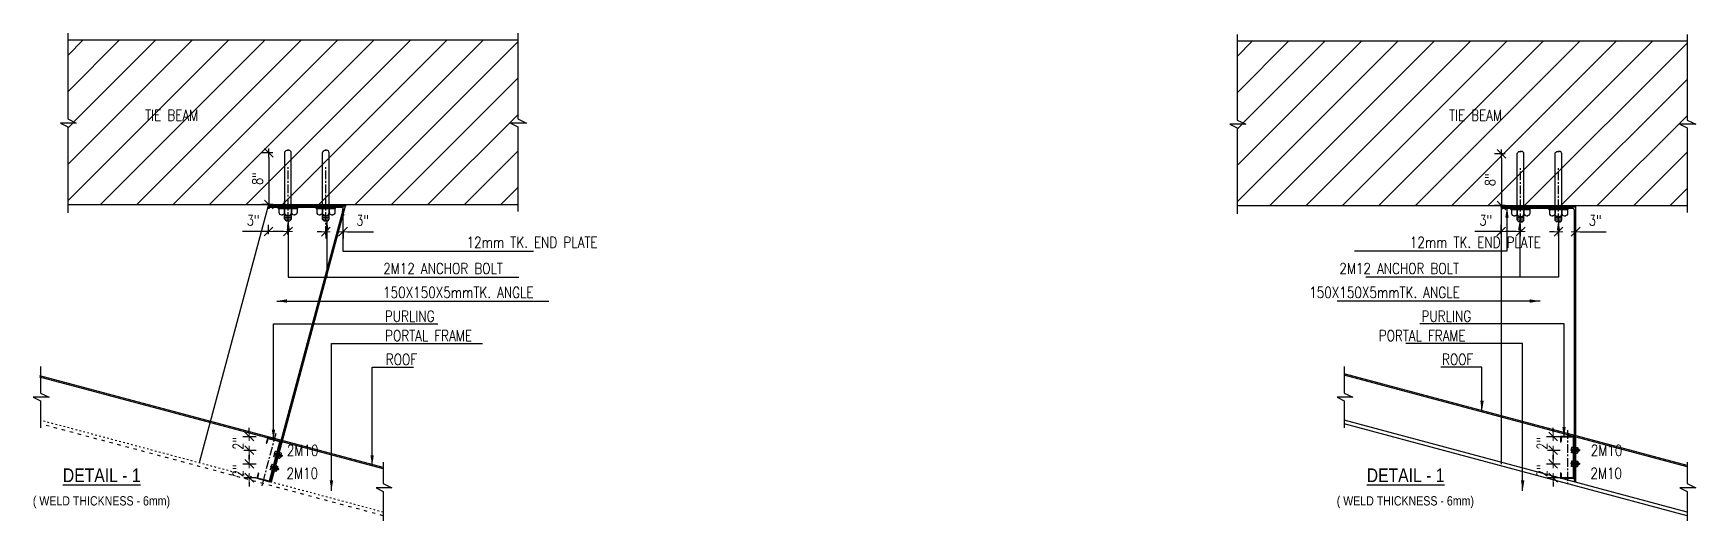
# Model space of a CAD drawing. Extents: x -95606 to 113309, y -42160 to -940.
# Drawn here: x -95188.2 to -94945.9, y -25298.9 to -25227.8 of the extents above; entities that cross this region are included whole.
import ezdxf

# ---------------------------------------------------------------- set-up
doc = ezdxf.new("R2010")
doc.units = 0
doc.header["$LTSCALE"] = 0.02
doc.header["$MEASUREMENT"] = 0
doc.header["$PDMODE"] = 3
doc.header["$PDSIZE"] = -2
for name, pattern in [('ACAD_ISO03W100', [30, 12, -18]), ('CENTER', [50.8, 31.75, -6.35, 6.35, -6.35]), ('CENTERX2', [101.6, 63.5, -12.7, 12.7, -12.7]), ('DASHEDX2', [1.5, 1, -0.5])]:
    doc.linetypes.add(name, pattern=pattern)
doc.layers.get('0').update_dxf_attribs({"linetype": 'CONTINUOUS'})
doc.layers.get('DEFPOINTS').update_dxf_attribs({"linetype": 'CONTINUOUS'})
for name, color, linetype in [('A-5T', 4, 'CONTINUOUS'), ('A-C PURLIN', 1, 'CONTINUOUS'), ('A-DIM', 1, 'CONTINUOUS'), ('A-GRID', 7, 'CENTERX2'), ('A-OL', 2, 'CONTINUOUS'), ('A-P FRAME', 4, 'CONTINUOUS'), ('dimentions', 8, 'CONTINUOUS'), ('EXLINE', 33, 'CONTINUOUS'), ('GUSSET', 1, 'CONTINUOUS'), ('OL', 2, 'CONTINUOUS'), ('RF5', 6, 'CONTINUOUS'), ('S-DIM', 7, 'CONTINUOUS'), ('S-TXT', 2, 'CONTINUOUS')]:
    doc.layers.add(name, color=color, linetype=linetype)
doc.layers.add('HACH', color=8, linetype='CONTINUOUS', lineweight=9)
doc.styles.add('ROMANS', font='romans.shx', dxfattribs={"width": 0.8})
doc.styles.get("Standard").update_dxf_attribs({"font": 'ISOCP'})
doc.dimstyles.new('DA16', dxfattribs={"dimscale": 16, "dimtxt": 0.1, "dimasz": 0.09375, "dimexe": 0, "dimexo": 0, "dimgap": 0.03125, "dimtad": 1, "dimdec": 0, "dimzin": 7, "dimdsep": 46, "dimlunit": 4, "dimtxsty": 'ROMANS', "dimcen": 0.09375, "dimclrd": 1, "dimclre": 1, "dimclrt": 2, "dimadec": 0, "dimazin": 0, "dimtfac": 0.03125, "dimtdec": 4, "dimtofl": 0, "dimtmove": 0, "dimatfit": 3, "dimfxl": 1, "dimfrac": 2, "dimtolj": 1, "dimtzin": 0, "dimarcsym": 0})
doc.dimstyles.new('TK16', dxfattribs={"dimscale": 16, "dimtxt": 0.09375, "dimasz": 0.04, "dimexe": 0.0625, "dimexo": 0.015625, "dimgap": 0.046875, "dimtad": 1, "dimdec": 1, "dimzin": 11, "dimdsep": 46, "dimlunit": 4, "dimtxsty": 'ROMANS', "dimblk1": 'TK1', "dimblk2": 'TK1', "dimsah": 1, "dimcen": 0.09375, "dimclrd": 1, "dimclre": 1, "dimclrt": 2, "dimadec": 0, "dimazin": 0, "dimtfac": 1, "dimtofl": 0, "dimtmove": 0, "dimatfit": 3, "dimldrblk": 'TK1', "dimfxl": 1, "dimfrac": 2, "dimtolj": 1, "dimtzin": 9, "dimarcsym": 0})

msp = doc.modelspace()

# ---------------------------------------------------------------- texts
at = {"layer": 'A-5T', "char_height": 2, "attachment_point": 1}
for insert in [(-95178.749, -25291.257), (-94988.714, -25291.257)]:
    msp.add_mtext('\\pi-5.1617;{\\fSwis721 Cn BT|b0|i0|c0|p34;\\L\\C4;DETAIL - 1}', dxfattribs=dict(at, insert=insert))
at = {"layer": 'HACH', "color": 2, "char_height": 1.6, "attachment_point": 5, "style": 'ROMANS'}
for insert in [(-95115.521, -25258.302), (-94978.05, -25258.302)]:
    msp.add_mtext('12mm TK. END PLATE ', dxfattribs=dict(at, insert=insert))
at = {"layer": 'S-DIM', "color": 2, "char_height": 1.6, "attachment_point": 4, "style": 'ROMANS'}
for s, insert in [('TIE BEAM', (-95171.924, -25239.776)), ('TIE BEAM', (-94981.889, -25239.776)), ('2M12 ANCHOR BOLT', (-95137.22, -25262.121)), ('2M12 ANCHOR BOLT', (-94997.87, -25262.121))]:
    msp.add_mtext(s, dxfattribs=dict(at, insert=insert))
for insert in [(-95217.24, -25265.609), (-95082.259, -25265.609)]:
    msp.add_mtext_dynamic_manual_height_columns('\\pi79.996;150X150X5mmTK. ANGLE ', width=104.19387, gutter_width=16, heights=[0], dxfattribs=dict(at, insert=insert))
at = {"layer": 'S-DIM', "color": 2, "char_height": 1.6, "width": 104.19387, "attachment_point": 4, "style": 'ROMANS'}
for s, insert in [('PURLING', (-95136.981, -25269.077)), ('PURLING', (-94985.889, -25269.077)), ('PORTAL FRAME', (-95136.955, -25271.91)), ('PORTAL FRAME', (-94992.134, -25271.91)), ('ROOF', (-95136.842, -25275.374)), ('ROOF', (-94982.907, -25275.374)), ('2M10', (-95151.264, -25288.632)), ('2M10', (-94961.229, -25288.632)), ('2M10', (-95151.319, -25291.978)), ('2M10', (-94961.284, -25291.978))]:
    msp.add_mtext(s, dxfattribs=dict(at, insert=insert))
at = {"layer": 'S-TXT', "color": 4, "char_height": 1.34906, "attachment_point": 4}
for insert in [(-95188.286, -25296.186), (-95188.286, -25296.186), (-94998.25, -25296.186), (-94998.25, -25296.186)]:
    msp.add_mtext('{\\fSwis721 Cn BT|b0|i0|c0|p34;( WELD THICKNESS - 6mm)}', dxfattribs=dict(at, insert=insert))

# ---------------------------------------------------------------- blocks, each defined once
blk = doc.blocks.new('A$C6334769A')
at = {"layer": 'GUSSET'}
h = blk.add_hatch(dxfattribs=at)
h.set_pattern_fill('LINE', color=8, scale=33, angle=-90, style=0)
h.set_pattern_definition([(90, (48431.668, -199664.318), (4.125, 2e-16), [])])
edge = h.paths.add_edge_path()
edge.add_line((13, 8.1), (26.4, 8.1))
edge.add_ellipse((26.4, 2.1), major_axis=(4.24, -4.24), ratio=1, start_angle=45, end_angle=135, ccw=False)
edge.add_line((32.4, 2.1), (32.4, 0))
edge.add_line((32.4, 0), (32.4, -2.1))
edge.add_ellipse((26.4, -2.1), major_axis=(4.24, 4.24), ratio=1, start_angle=225, end_angle=315, ccw=False)
edge.add_line((26.4, -8.1), (19.2, -8.1))
edge.add_line((19.2, -8.1), (13, -8.1))
edge.add_ellipse((13, -2.1), major_axis=(4.24, -4.24), ratio=1, start_angle=315, end_angle=405)
edge.add_line((19, -2.1), (19, 0))
edge.add_line((19, 0), (19, 2.1))
edge.add_ellipse((13, 2.1), major_axis=(4.24, -4.24), ratio=1, start_angle=45, end_angle=135)
at = {"layer": 'A-OL', "color": 1}
for p, q in [((2.5, 23.5), (0, 23.5)), ((0, 23.5), (0, -23.7)), ((2.5, -23.7), (2.5, 23.5)), ((2.5, -23.7), (0, -23.7))]:
    blk.add_line(p, q, dxfattribs=at)
at = {"layer": 'OL', "linetype": 'DASHEDX2'}
for p, q in [((0, 7.9), (-15.9, 7.9)), ((0, -8.1), (-15.9, -8.1))]:
    blk.add_line(p, q, dxfattribs=at)
at = {"layer": 'OL'}
blk.add_line((24, -8.1), (2.1, -8.1), dxfattribs=at)
for points in [[(2.5, 22.1), (11.5, 22.1, -0.414214), (17.5, 16.1), (17.5, 17.6)], [(2.5, 8.1), (11.5, 8.1, 0.414214), (17.5, 14.1), (17.5, 17.6)], [(19, 0), (19, 2.1, 0.414214), (13, 8.1), (5.7, 8.1)], [(19, 0), (19, -2.1, -0.414214), (13, -8.1), (10.8, -8.1)], [(32.4, 0), (32.4, 2.1, 0.414214), (26.4, 8.1), (11, 8.1)], [(32.4, 0), (32.4, -2.1, -0.414214), (26.4, -8.1), (11, -8.1)], [(2.5, -8.1), (11.5, -8.1, -0.414214), (17.5, -14.1), (17.5, -12.6)], [(2.5, -22.1), (11.5, -22.1, 0.414214), (17.5, -16.1), (17.5, -12.6)]]:
    blk.add_lwpolyline(points, format="xyb", dxfattribs=at)
blk.add_lwpolyline([(21.1, -8.1), (20, -8.1), (2.1, -8.1)], dxfattribs=at)
blk = doc.blocks.new('A$C266C00F5')
at = {"layer": 'A-GRID'}
blk.add_line((0, 1.42), (9.91, 1.42), dxfattribs=at)
at = {"layer": 'A-P FRAME', "color": 2, "ltscale": 7}
for p, q in [((4.48, 1.9), (11.98, 1.9)), ((4.48, 0.94), (11.98, 0.94))]:
    blk.add_line(p, q, dxfattribs=at)
at = {"layer": 'OL'}
for points in [[(11.2, 1.9), (11.98, 1.9, -0.414214), (12.34, 1.54), (12.34, 1.33)], [(11.2, 0.94), (11.98, 0.94, 0.414214), (12.34, 1.3), (12.34, 1.51)]]:
    blk.add_lwpolyline(points, format="xyb", dxfattribs=at)
at = {"layer": 'A-P FRAME', "color": 2, "ltscale": 7, "xscale": -0.06, "yscale": 0.06, "zscale": 0.06}
blk.add_blockref('A$C6334769A', (4, 1.42), dxfattribs=at)
blk = doc.blocks.new('TK1')
at = {"color": 4, "linetype": 'Continuous'}
blk.add_line((-1, -1), (1, 1), dxfattribs=at)
at = {"color": 1, "linetype": 'ByBlock'}
blk.add_line((-1, 0), (1, 0), dxfattribs=at)
blk = doc.blocks.new('*D665')
at = {"layer": 'DEFPOINTS', "color": 0, "lineweight": -2, "transparency": 16777216}
for p in [(-94973.43, -25245.41), (-94974.25, -25252.95), (-94973.43, -25252.95)]:
    blk.add_point(p, dxfattribs=at)
at = {"layer": 'dimentions', "color": 1, "lineweight": -2, "transparency": 16777216}
for p, q in [((-94973.68, -25245.41), (-94975.25, -25245.41)), ((-94974.25, -25246.05), (-94974.25, -25252.31)), ((-94973.68, -25252.95), (-94975.25, -25252.95))]:
    blk.add_line(p, q, dxfattribs=at)
at = {"layer": 'dimentions', "color": 1, "lineweight": -2, "transparency": 16777216, "xscale": 0.64, "yscale": 0.64, "zscale": 0.64}
for p, rotation in [((-94974.25, -25245.41), 90), ((-94974.25, -25252.95), 270)]:
    blk.add_blockref('TK1', p, dxfattribs=dict(at, rotation=rotation))
at = {"layer": 'dimentions', "color": 2, "transparency": 16777216, "insert": (-94975.89, -25249.18), "char_height": 1.5, "attachment_point": 5, "rotation": 90, "style": 'ROMANS'}
blk.add_mtext('\\A1;8"', dxfattribs=at)
blk = doc.blocks.new('*D666')
at = {"layer": 'DEFPOINTS', "color": 0, "lineweight": -2, "transparency": 16777216}
for p in [(-94967.95, -25286.61), (-94967.77, -25288.61), (-94966.71, -25288.61)]:
    blk.add_point(p, dxfattribs=at)
at = {"layer": 'HACH', "color": 1, "lineweight": -2, "transparency": 16777216}
for p, q in [((-94967.67, -25286.61), (-94965.71, -25286.61)), ((-94966.71, -25285.97), (-94966.71, -25285.33)), ((-94967.52, -25288.61), (-94965.71, -25288.61)), ((-94966.71, -25289.25), (-94966.71, -25289.89))]:
    blk.add_line(p, q, dxfattribs=at)
at = {"layer": 'HACH', "color": 1, "lineweight": -2, "transparency": 16777216, "xscale": 0.64, "yscale": 0.64, "zscale": 0.64}
for p, rotation in [((-94966.71, -25286.61), 270), ((-94966.71, -25288.61), 90)]:
    blk.add_blockref('TK1', p, dxfattribs=dict(at, rotation=rotation))
at = {"layer": 'HACH', "color": 2, "transparency": 16777216, "insert": (-94968.35, -25287.61), "char_height": 1.5, "attachment_point": 5, "rotation": 90, "style": 'ROMANS'}
blk.add_mtext('\\A1;2"', dxfattribs=at)
blk = doc.blocks.new('*D667')
at = {"layer": 'DEFPOINTS', "color": 0, "lineweight": -2, "transparency": 16777216}
for p in [(-94967.95, -25290.6), (-94967.77, -25292.6), (-94966.71, -25292.6)]:
    blk.add_point(p, dxfattribs=at)
at = {"layer": 'HACH', "color": 1, "lineweight": -2, "transparency": 16777216}
for p, q in [((-94967.67, -25290.6), (-94965.71, -25290.6)), ((-94966.71, -25289.96), (-94966.71, -25289.32)), ((-94967.52, -25292.6), (-94965.71, -25292.6)), ((-94966.71, -25293.24), (-94966.71, -25293.88))]:
    blk.add_line(p, q, dxfattribs=at)
at = {"layer": 'HACH', "color": 1, "lineweight": -2, "transparency": 16777216, "xscale": 0.64, "yscale": 0.64, "zscale": 0.64}
for p, rotation in [((-94966.71, -25290.6), 270), ((-94966.71, -25292.6), 90)]:
    blk.add_blockref('TK1', p, dxfattribs=dict(at, rotation=rotation))
at = {"layer": 'HACH', "color": 2, "transparency": 16777216, "insert": (-94968.35, -25291.6), "char_height": 1.5, "attachment_point": 5, "rotation": 90, "style": 'ROMANS'}
blk.add_mtext('\\A1;2"', dxfattribs=at)
blk = doc.blocks.new('*D668')
at = {"layer": 'DEFPOINTS', "color": 0, "lineweight": -2, "transparency": 16777216}
for p in [(-94965.94, -25256.58), (-94963.43, -25256.58), (-94963.43, -25256.76)]:
    blk.add_point(p, dxfattribs=at)
at = {"layer": 'HACH', "color": 1, "lineweight": -2, "transparency": 16777216}
for p, q in [((-94966.58, -25256.76), (-94967.22, -25256.76)), ((-94965.94, -25256.76), (-94965.94, -25257.76)), ((-94963.43, -25256.76), (-94963.43, -25257.76)), ((-94962.79, -25256.76), (-94959, -25256.76))]:
    blk.add_line(p, q, dxfattribs=at)
at = {"layer": 'HACH', "color": 1, "lineweight": -2, "transparency": 16777216, "xscale": 0.64, "yscale": 0.64, "zscale": 0.64}
blk.add_blockref('TK1', (-94965.94, -25256.76), dxfattribs=at)
at = {"layer": 'HACH', "color": 1, "lineweight": -2, "transparency": 16777216, "xscale": 0.64, "yscale": 0.64, "zscale": 0.64, "rotation": 180}
blk.add_blockref('TK1', (-94963.43, -25256.76), dxfattribs=at)
at = {"layer": 'HACH', "color": 2, "transparency": 16777216, "insert": (-94960.57, -25255.12), "char_height": 1.5, "attachment_point": 5, "style": 'ROMANS'}
blk.add_mtext('\\A1;3"', dxfattribs=at)
blk = doc.blocks.new('*D669')
at = {"layer": 'DEFPOINTS', "color": 0, "lineweight": -2, "transparency": 16777216}
for p in [(-94974.3, -25256.74), (-94974.3, -25257.39), (-94971.45, -25257.39)]:
    blk.add_point(p, dxfattribs=at)
at = {"layer": 'HACH', "color": 1, "lineweight": -2, "transparency": 16777216}
for p, q in [((-94974.3, -25256.74), (-94978.1, -25256.74)), ((-94974.3, -25257.14), (-94974.3, -25255.74)), ((-94972.09, -25256.74), (-94973.66, -25256.74)), ((-94971.45, -25257.14), (-94971.45, -25255.74))]:
    blk.add_line(p, q, dxfattribs=at)
at = {"layer": 'HACH', "color": 1, "lineweight": -2, "transparency": 16777216, "xscale": 0.64, "yscale": 0.64, "zscale": 0.64, "rotation": 180}
blk.add_blockref('TK1', (-94974.3, -25256.74), dxfattribs=at)
at = {"layer": 'HACH', "color": 1, "lineweight": -2, "transparency": 16777216, "xscale": 0.64, "yscale": 0.64, "zscale": 0.64}
blk.add_blockref('TK1', (-94971.45, -25256.74), dxfattribs=at)
at = {"layer": 'HACH', "color": 2, "transparency": 16777216, "insert": (-94976.52, -25255.1), "char_height": 1.5, "attachment_point": 5, "style": 'ROMANS'}
blk.add_mtext('\\A1;3"', dxfattribs=at)
blk = doc.blocks.new('*D670')
at = {"layer": 'DEFPOINTS', "color": 0, "lineweight": -2, "transparency": 16777216}
for p in [(-95153.08, -25245.25), (-95153.9, -25252.79), (-95153.08, -25252.79)]:
    blk.add_point(p, dxfattribs=at)
at = {"layer": 'dimentions', "color": 1, "lineweight": -2, "transparency": 16777216}
for p, q in [((-95153.33, -25245.25), (-95154.9, -25245.25)), ((-95153.9, -25245.89), (-95153.9, -25252.15)), ((-95153.33, -25252.79), (-95154.9, -25252.79))]:
    blk.add_line(p, q, dxfattribs=at)
at = {"layer": 'dimentions', "color": 1, "lineweight": -2, "transparency": 16777216, "xscale": 0.64, "yscale": 0.64, "zscale": 0.64}
for p, rotation in [((-95153.9, -25245.25), 90), ((-95153.9, -25252.79), 270)]:
    blk.add_blockref('TK1', p, dxfattribs=dict(at, rotation=rotation))
at = {"layer": 'dimentions', "color": 2, "transparency": 16777216, "insert": (-95155.54, -25249.02), "char_height": 1.5, "attachment_point": 5, "rotation": 90, "style": 'ROMANS'}
blk.add_mtext('\\A1;8"', dxfattribs=at)
blk = doc.blocks.new('*D674')
at = {"layer": 'DEFPOINTS', "color": 0, "lineweight": -2, "transparency": 16777216}
for p in [(-95157.98, -25286.61), (-95157.81, -25288.61), (-95156.74, -25288.61)]:
    blk.add_point(p, dxfattribs=at)
at = {"layer": 'HACH', "color": 1, "lineweight": -2, "transparency": 16777216}
for p, q in [((-95157.7, -25286.61), (-95155.74, -25286.61)), ((-95156.74, -25285.97), (-95156.74, -25285.33)), ((-95157.56, -25288.61), (-95155.74, -25288.61)), ((-95156.74, -25289.25), (-95156.74, -25289.89))]:
    blk.add_line(p, q, dxfattribs=at)
at = {"layer": 'HACH', "color": 1, "lineweight": -2, "transparency": 16777216, "xscale": 0.64, "yscale": 0.64, "zscale": 0.64}
for p, rotation in [((-95156.74, -25286.61), 270), ((-95156.74, -25288.61), 90)]:
    blk.add_blockref('TK1', p, dxfattribs=dict(at, rotation=rotation))
at = {"layer": 'HACH', "color": 2, "transparency": 16777216, "insert": (-95158.38, -25287.61), "char_height": 1.5, "attachment_point": 5, "rotation": 90, "style": 'ROMANS'}
blk.add_mtext('\\A1;2"', dxfattribs=at)
blk = doc.blocks.new('*D671')
at = {"layer": 'DEFPOINTS', "color": 0, "lineweight": -2, "transparency": 16777216}
for p in [(-95157.98, -25290.6), (-95157.81, -25292.6), (-95156.74, -25292.6)]:
    blk.add_point(p, dxfattribs=at)
at = {"layer": 'HACH', "color": 1, "lineweight": -2, "transparency": 16777216}
for p, q in [((-95157.7, -25290.6), (-95155.74, -25290.6)), ((-95156.74, -25289.96), (-95156.74, -25289.32)), ((-95157.56, -25292.6), (-95155.74, -25292.6)), ((-95156.74, -25293.24), (-95156.74, -25293.88))]:
    blk.add_line(p, q, dxfattribs=at)
at = {"layer": 'HACH', "color": 1, "lineweight": -2, "transparency": 16777216, "xscale": 0.64, "yscale": 0.64, "zscale": 0.64}
for p, rotation in [((-95156.74, -25290.6), 270), ((-95156.74, -25292.6), 90)]:
    blk.add_blockref('TK1', p, dxfattribs=dict(at, rotation=rotation))
at = {"layer": 'HACH', "color": 2, "transparency": 16777216, "insert": (-95158.38, -25291.6), "char_height": 1.5, "attachment_point": 5, "rotation": 90, "style": 'ROMANS'}
blk.add_mtext('\\A1;2"', dxfattribs=at)
blk = doc.blocks.new('*D672')
at = {"layer": 'DEFPOINTS', "color": 0, "lineweight": -2, "transparency": 16777216}
for p in [(-95145.59, -25256.58), (-95143.08, -25256.58), (-95143.08, -25256.76)]:
    blk.add_point(p, dxfattribs=at)
at = {"layer": 'HACH', "color": 1, "lineweight": -2, "transparency": 16777216}
for p, q in [((-95146.23, -25256.76), (-95146.87, -25256.76)), ((-95145.59, -25256.76), (-95145.59, -25257.76)), ((-95143.08, -25256.76), (-95143.08, -25257.76)), ((-95142.44, -25256.76), (-95138.65, -25256.76))]:
    blk.add_line(p, q, dxfattribs=at)
at = {"layer": 'HACH', "color": 1, "lineweight": -2, "transparency": 16777216, "xscale": 0.64, "yscale": 0.64, "zscale": 0.64}
blk.add_blockref('TK1', (-95145.59, -25256.76), dxfattribs=at)
at = {"layer": 'HACH', "color": 1, "lineweight": -2, "transparency": 16777216, "xscale": 0.64, "yscale": 0.64, "zscale": 0.64, "rotation": 180}
blk.add_blockref('TK1', (-95143.08, -25256.76), dxfattribs=at)
at = {"layer": 'HACH', "color": 2, "transparency": 16777216, "insert": (-95140.22, -25255.12), "char_height": 1.5, "attachment_point": 5, "style": 'ROMANS'}
blk.add_mtext('\\A1;3"', dxfattribs=at)
blk = doc.blocks.new('*D673')
at = {"layer": 'DEFPOINTS', "color": 0, "lineweight": -2, "transparency": 16777216}
for p in [(-95153.95, -25256.74), (-95153.95, -25257.39), (-95151.1, -25257.39)]:
    blk.add_point(p, dxfattribs=at)
at = {"layer": 'HACH', "color": 1, "lineweight": -2, "transparency": 16777216}
for p, q in [((-95153.95, -25256.74), (-95157.75, -25256.74)), ((-95153.95, -25257.14), (-95153.95, -25255.74)), ((-95151.74, -25256.74), (-95153.31, -25256.74)), ((-95151.1, -25257.14), (-95151.1, -25255.74))]:
    blk.add_line(p, q, dxfattribs=at)
at = {"layer": 'HACH', "color": 1, "lineweight": -2, "transparency": 16777216, "xscale": 0.64, "yscale": 0.64, "zscale": 0.64, "rotation": 180}
blk.add_blockref('TK1', (-95153.95, -25256.74), dxfattribs=at)
at = {"layer": 'HACH', "color": 1, "lineweight": -2, "transparency": 16777216, "xscale": 0.64, "yscale": 0.64, "zscale": 0.64}
blk.add_blockref('TK1', (-95151.1, -25256.74), dxfattribs=at)
at = {"layer": 'HACH', "color": 2, "transparency": 16777216, "insert": (-95156.17, -25255.1), "char_height": 1.5, "attachment_point": 5, "style": 'ROMANS'}
blk.add_mtext('\\A1;3"', dxfattribs=at)

# ---------------------------------------------------------------- dimensions: what is measured, and where the dimension line sits
at = {"layer": 'dimentions'}
for base, p1, p2, picture, middle in [((-95153.899, -25252.793), (-95153.076, -25245.251), (-95153.076, -25252.793), '*D670', (-95155.541, -25249.022)), ((-94974.248, -25252.951), (-94973.426, -25245.409), (-94973.426, -25252.951), '*D665', (-94975.891, -25249.18))]:
    dim = msp.add_linear_dim(base=base, p1=p1, p2=p2, angle=90, dimstyle='TK16', override={"dimdec": 0}, dxfattribs=at)
    dim.commit()
    dim.dimension.update_dxf_attribs({"geometry": picture, "text_midpoint": middle})
at = {"layer": 'HACH', "color": 0}
for base, p1, p2, picture, middle in [((-95153.951, -25256.741), (-95151.097, -25257.392), (-95153.951, -25257.392), '*D673', (-95156.17, -25255.099)), ((-95143.083, -25256.764), (-95145.586, -25256.585), (-95143.083, -25256.585), '*D672', (-95140.224, -25255.121)), ((-94974.301, -25256.741), (-94971.447, -25257.392), (-94974.301, -25257.392), '*D669', (-94976.52, -25255.099)), ((-94963.433, -25256.764), (-94965.936, -25256.585), (-94963.433, -25256.585), '*D668', (-94960.574, -25255.121))]:
    dim = msp.add_linear_dim(base=base, p1=p1, p2=p2, dimstyle='TK16', override={"dimdec": 0, "dimfxl": 0.06, "dimfxlon": 1}, dxfattribs=at)
    dim.commit()
    dim.dimension.update_dxf_attribs({"geometry": picture, "text_midpoint": middle})
for base, p1, p2, picture, middle in [((-95156.74, -25288.612), (-95157.982, -25286.612), (-95157.806, -25288.612), '*D674', (-95156.74, -25287.612)), ((-94966.705, -25288.612), (-94967.947, -25286.612), (-94967.771, -25288.612), '*D666', (-94966.705, -25287.612)), ((-95156.74, -25292.602), (-95157.982, -25290.602), (-95157.806, -25292.602), '*D671', (-95156.74, -25291.602)), ((-94966.705, -25292.602), (-94967.947, -25290.602), (-94967.771, -25292.602), '*D667', (-94966.705, -25291.602))]:
    dim = msp.add_linear_dim(base=base, p1=p1, p2=p2, angle=90, dimstyle='TK16', override={"dimdec": 0, "dimfxl": 0.06, "dimfxlon": 1}, dxfattribs=at)
    dim.commit()
    dim.dimension.update_dxf_attribs({"geometry": picture, "text_midpoint": middle, "dimtype": 160})

# ---------------------------------------------------------------- hatches: boundary and pattern name
at = {"layer": 'dimentions', "ltscale": 2}
h = msp.add_hatch(dxfattribs=at)
h.set_pattern_fill('ANSI31', color=1, angle=-0.00023, style=0)
h.set_pattern_definition([(44.99976675, (-74378.30204, 3754.61293), (-0.0883879878, 0.0883887075), [])])
h.paths.add_polyline_path([(-95150.351, -25252.793), (-95150.591, -25252.793), (-95150.591, -25253.033), (-95150.351, -25253.033), (-95142.7, -25253.033), (-95142.7, -25252.793)])
h.paths.add_polyline_path([(-95153.951, -25252.793), (-95153.951, -25253.033), (-95150.591, -25253.033), (-95150.591, -25252.793)])
h = msp.add_hatch(dxfattribs=at)
h.set_pattern_fill('ANSI31', color=1, style=0)
h.set_pattern_definition([(45, (-74198.77005, 3754.53959), (-0.08838834765, 0.08838834765), [])])
h.paths.add_polyline_path([(-94970.701, -25252.951), (-94970.941, -25252.951), (-94970.941, -25253.191), (-94970.701, -25253.191), (-94963.433, -25253.191), (-94963.433, -25252.951)])
h.paths.add_polyline_path([(-94974.301, -25252.951), (-94974.301, -25253.191), (-94970.941, -25253.191), (-94970.941, -25252.951)])
at = {"layer": 'GUSSET'}
h = msp.add_hatch(dxfattribs=at)
h.set_pattern_fill('LINE', color=8, scale=0.486756, angle=90.292, style=0)
h.set_pattern_definition([(269.708, (-94233.9995, -22347.20231), (0.0608437713, -0.0003100845), [])])
edge = h.paths.add_edge_path()
edge.add_line((-94963.185, -25288.732), (-94962.987, -25288.733))
edge.add_ellipse((-94962.986, -25288.644), major_axis=(0.0779, 0.0419), ratio=1, start_angle=241.416, end_angle=331.416)
edge.add_line((-94962.898, -25288.645), (-94962.898, -25288.614))
edge.add_line((-94962.898, -25288.614), (-94962.898, -25288.583))
edge.add_ellipse((-94962.986, -25288.582), major_axis=(0.0779, 0.0419), ratio=1, start_angle=331.416, end_angle=421.416)
edge.add_line((-94962.986, -25288.494), (-94963.092, -25288.493))
edge.add_line((-94963.092, -25288.493), (-94963.184, -25288.493))
edge.add_ellipse((-94963.185, -25288.581), major_axis=(0.0779, 0.0419), ratio=1, start_angle=331.416, end_angle=421.416, ccw=False)
edge.add_line((-94963.096, -25288.582), (-94963.096, -25288.613))
edge.add_line((-94963.096, -25288.613), (-94963.097, -25288.644))
edge.add_ellipse((-94963.185, -25288.643), major_axis=(0.0779, 0.0419), ratio=1, start_angle=241.416, end_angle=331.416, ccw=False)
h = msp.add_hatch(dxfattribs=at)
h.set_pattern_fill('LINE', color=8, scale=0.486756, angle=75.292, style=0)
h.set_pattern_definition([(254.7079955, (-93687.12833, -22638.842), (0.0586903131, -0.01604705), [])])
edge = h.paths.add_edge_path()
edge.add_line((-95152.792, -25291.414), (-95152.6, -25291.466))
edge.add_ellipse((-95152.577, -25291.381), major_axis=(0.0861, 0.0203), ratio=1, start_angle=241.416, end_angle=331.416)
edge.add_line((-95152.492, -25291.404), (-95152.484, -25291.374))
edge.add_line((-95152.484, -25291.374), (-95152.475, -25291.344))
edge.add_ellipse((-95152.561, -25291.321), major_axis=(0.0861, 0.0203), ratio=1, start_angle=331.416, end_angle=421.416)
edge.add_line((-95152.537, -25291.236), (-95152.64, -25291.208))
edge.add_line((-95152.64, -25291.208), (-95152.729, -25291.183))
edge.add_ellipse((-95152.752, -25291.269), major_axis=(0.0861, 0.0203), ratio=1, start_angle=331.416, end_angle=421.416, ccw=False)
edge.add_line((-95152.667, -25291.292), (-95152.675, -25291.322))
edge.add_line((-95152.675, -25291.322), (-95152.683, -25291.352))
edge.add_ellipse((-95152.769, -25291.329), major_axis=(0.0861, 0.0203), ratio=1, start_angle=241.416, end_angle=331.416, ccw=False)
h = msp.add_hatch(dxfattribs=at)
h.set_pattern_fill('LINE', color=8, scale=0.486756, angle=75.292, style=0)
h.set_pattern_definition([(254.7079955, (-93686.615286, -22636.9273), (0.0586903131, -0.01604705), [])])
edge = h.paths.add_edge_path()
edge.add_line((-95152.279, -25289.499), (-95152.087, -25289.552))
edge.add_ellipse((-95152.064, -25289.466), major_axis=(0.0861, 0.0203), ratio=1, start_angle=241.416, end_angle=331.416)
edge.add_line((-95151.979, -25289.49), (-95151.97, -25289.46))
edge.add_line((-95151.97, -25289.46), (-95151.962, -25289.43))
edge.add_ellipse((-95152.048, -25289.406), major_axis=(0.0861, 0.0203), ratio=1, start_angle=331.416, end_angle=421.416)
edge.add_line((-95152.024, -25289.321), (-95152.127, -25289.293))
edge.add_line((-95152.127, -25289.293), (-95152.216, -25289.269))
edge.add_ellipse((-95152.239, -25289.354), major_axis=(0.0861, 0.0203), ratio=1, start_angle=331.416, end_angle=421.416, ccw=False)
edge.add_line((-95152.154, -25289.377), (-95152.162, -25289.407))
edge.add_line((-95152.162, -25289.407), (-95152.17, -25289.437))
edge.add_ellipse((-95152.256, -25289.414), major_axis=(0.0861, 0.0203), ratio=1, start_angle=241.416, end_angle=331.416, ccw=False)
h = msp.add_hatch(dxfattribs=at)
h.set_pattern_fill('LINE', color=8, scale=0.486756, angle=90.292, style=0)
h.set_pattern_definition([(269.708, (-94233.9995, -22349.18456), (0.0608437713, -0.0003100845), [])])
edge = h.paths.add_edge_path()
edge.add_line((-94963.185, -25290.714), (-94962.987, -25290.715))
edge.add_ellipse((-94962.986, -25290.627), major_axis=(0.0779, 0.0419), ratio=1, start_angle=241.416, end_angle=331.416)
edge.add_line((-94962.898, -25290.627), (-94962.898, -25290.596))
edge.add_line((-94962.898, -25290.596), (-94962.898, -25290.565))
edge.add_ellipse((-94962.986, -25290.565), major_axis=(0.0779, 0.0419), ratio=1, start_angle=331.416, end_angle=421.416)
edge.add_line((-94962.986, -25290.476), (-94963.092, -25290.475))
edge.add_line((-94963.092, -25290.475), (-94963.184, -25290.475))
edge.add_ellipse((-94963.185, -25290.564), major_axis=(0.0779, 0.0419), ratio=1, start_angle=331.416, end_angle=421.416, ccw=False)
edge.add_line((-94963.096, -25290.564), (-94963.096, -25290.595))
edge.add_line((-94963.096, -25290.595), (-94963.097, -25290.626))
edge.add_ellipse((-94963.185, -25290.626), major_axis=(0.0779, 0.0419), ratio=1, start_angle=241.416, end_angle=331.416, ccw=False)
at = {"layer": 'S-TXT', "linetype": 'CENTER', "lineweight": -2}
h = msp.add_hatch(dxfattribs=at)
h.set_pattern_fill('ANSI31', color=253, scale=30)
h.set_pattern_definition([(45, (-48953.2255, 2113.8757), (-2.65165043, 2.65165043), [])])
h.paths.add_polyline_path([(-95183.21, -25228.793), (-95183.21, -25240.323), (-95181.949, -25240.925), (-95184.253, -25240.925), (-95183.21, -25241.472), (-95183.21, -25252.793), (-95117.614, -25252.793), (-95117.614, -25241.472), (-95118.656, -25240.925), (-95116.353, -25240.925), (-95117.614, -25240.323), (-95117.614, -25228.793)])
h = msp.add_hatch(dxfattribs=at)
h.set_pattern_fill('ANSI31', color=253, scale=30)
h.set_pattern_definition([(45, (-48782.7976, 2113.7177), (-2.65165043, 2.65165043), [])])
h.paths.add_polyline_path([(-95012.782, -25228.951), (-95012.782, -25240.481), (-95011.522, -25241.083), (-95013.825, -25241.083), (-95012.782, -25241.63), (-95012.782, -25252.951), (-94947.186, -25252.951), (-94947.186, -25241.63), (-94948.228, -25241.083), (-94945.925, -25241.083), (-94947.186, -25240.481), (-94947.186, -25228.951)])

# ---------------------------------------------------------------- linework, layer by layer
at = {"layer": 'A-C PURLIN'}
for p, q in [((-95153.951, -25252.793), (-95164.041, -25290.448)), ((-95142.903, -25252.793), (-95142.903, -25252.793)), ((-95142.699, -25252.793), (-95142.7, -25252.793)), ((-95142.764, -25253.033), (-95153.951, -25253.033)), ((-95143.269, -25253.229), (-95153.755, -25253.229)), ((-95143.073, -25253.426), (-95153.733, -25293.21)), ((-95142.764, -25253.033), (-95153.543, -25293.261)), ((-94974.301, -25252.951), (-94974.301, -25290.654)), ((-94963.433, -25253.191), (-94974.301, -25253.191)), ((-94963.826, -25253.387), (-94974.105, -25253.387)), ((-94963.629, -25253.584), (-94963.629, -25293.228)), ((-94963.433, -25253.191), (-94963.433, -25293.279))]:
    msp.add_line(p, q, dxfattribs=at)
for centre, start, end in [((-95153.755, -25253.033), 179.99977, 269.99977), ((-95143.269, -25253.426), 359.99977, 89.99977), ((-94974.105, -25253.191), 180, 270), ((-94963.826, -25253.584), 0, 90)]:
    msp.add_arc(centre, 0.197, start, end, dxfattribs=at)
at = {"layer": 'A-DIM', "linetype": 'ACAD_ISO03W100', "ltscale": 2}
msp.add_line((-95137.221, -25298.152), (-95187.185, -25284.764), dxfattribs=at)
at = {"layer": 'A-DIM', "ltscale": 2}
msp.add_line((-94947.186, -25298.152), (-94997.15, -25284.764), dxfattribs=at)
at = {"layer": 'A-GRID'}
for p, q in [((-95152.883, -25286.176), (-95154.929, -25293.81)), ((-94964.629, -25285.678), (-94964.629, -25293.581)), ((-95151.865, -25289.487), (-95153.233, -25289.112)), ((-94962.789, -25288.612), (-94964.207, -25288.605)), ((-95152.378, -25291.401), (-95153.746, -25291.027)), ((-94962.789, -25290.595), (-94964.207, -25290.587))]:
    msp.add_line(p, q, dxfattribs=at)
at = {"layer": 'A-OL', "color": 1}
for p, q in [((-95152.896, -25289.686), (-95152.65, -25288.787)), ((-95152.611, -25289.766), (-95152.365, -25288.867)), ((-94963.733, -25289.071), (-94963.728, -25288.14)), ((-94963.437, -25289.075), (-94963.433, -25288.143)), ((-95153.409, -25291.6), (-95153.163, -25290.702)), ((-95153.124, -25291.68), (-95152.878, -25290.782)), ((-94963.733, -25291.054), (-94963.728, -25290.122)), ((-94963.437, -25291.057), (-94963.433, -25290.126))]:
    msp.add_line(p, q, dxfattribs=at)
at = {"layer": 'A-OL', "color": 1, "linetype": 'DASHEDX2'}
for p, q in [((-95152.685, -25288.777), (-95152.65, -25288.787)), ((-95152.33, -25288.877), (-95152.365, -25288.867)), ((-94963.769, -25289.071), (-94963.733, -25289.071)), ((-94963.765, -25288.14), (-94963.728, -25288.14)), ((-94963.401, -25289.075), (-94963.437, -25289.075)), ((-94963.396, -25288.144), (-94963.433, -25288.143)), ((-95153.198, -25290.692), (-95153.163, -25290.702)), ((-95152.931, -25289.676), (-95152.896, -25289.686)), ((-95152.843, -25290.791), (-95152.878, -25290.782)), ((-95152.576, -25289.775), (-95152.611, -25289.766)), ((-94963.769, -25291.053), (-94963.733, -25291.054)), ((-94963.765, -25290.122), (-94963.728, -25290.122)), ((-94963.401, -25291.057), (-94963.437, -25291.057)), ((-94963.396, -25290.126), (-94963.433, -25290.126)), ((-95153.444, -25291.591), (-95153.409, -25291.6)), ((-95153.089, -25291.69), (-95153.124, -25291.68))]:
    msp.add_line(p, q, dxfattribs=at)
at = {"layer": 'A-P FRAME', "color": 3}
for points in [[(-94965.629, -25291.892), (-94965.629, -25292.692), (-94963.629, -25292.692), (-94963.629, -25286.612), (-94965.629, -25286.612), (-94965.629, -25287.412)], [(-94965.532, -25292.02), (-94965.532, -25292.595), (-94963.727, -25292.595), (-94963.727, -25286.71), (-94965.532, -25286.71), (-94965.532, -25287.285)], [(-95155.458, -25291.92), (-95155.665, -25292.692), (-95153.733, -25293.21), (-95152.159, -25287.337), (-95154.091, -25286.82), (-95154.298, -25287.592)], [(-95155.375, -25291.99), (-95155.545, -25292.623), (-95153.802, -25293.09), (-95152.279, -25287.406), (-95154.022, -25286.939), (-95154.183, -25287.54)]]:
    msp.add_lwpolyline(points, dxfattribs=at)
for centre, radius, start, end in [((-95154.282, -25287.476), 0.118, 261.97146, 326.84387), ((-94965.675, -25287.277), 0.143, 288.40638, 356.54674), ((-95155.503, -25292.056), 0.143, 27.111, 71.59362), ((-94965.675, -25292.028), 0.143, 3.45326, 71.59362)]:
    msp.add_arc(centre, radius, start, end, dxfattribs=at)
at = {"layer": 'dimentions', "color": 1, "ltscale": 2}
msp.add_line((-94963.433, -25252.951), (-94963.433, -25253.191), dxfattribs=at)
for points in [[(-95142.7, -25252.793), (-95142.7, -25253.033), (-95153.951, -25253.033), (-95153.951, -25252.793), (-95142.7, -25252.793)], [(-94963.433, -25253.191), (-94974.301, -25253.191), (-94974.301, -25252.951), (-94963.433, -25252.951)]]:
    msp.add_lwpolyline(points, dxfattribs=at)
at = {"layer": 'EXLINE'}
for p, q in [((-95183.21, -25228.793), (-95117.614, -25228.793)), ((-95012.782, -25228.951), (-94947.186, -25228.951)), ((-95183.21, -25252.793), (-95117.614, -25252.793)), ((-95012.782, -25252.951), (-94947.186, -25252.951))]:
    msp.add_line(p, q, dxfattribs=at)
at = {"layer": 'EXLINE', "color": 4}
for p, q in [((-95137.221, -25291.136), (-95187.266, -25277.753)), ((-95137.221, -25291.332), (-95187.266, -25277.949)), ((-94947.186, -25290.814), (-94997.15, -25277.453)), ((-94947.186, -25291.01), (-94997.15, -25277.648))]:
    msp.add_line(p, q, dxfattribs=at)
at = {"layer": 'EXLINE', "color": 2, "linetype": 'ACAD_ISO03W100'}
msp.add_line((-95137.221, -25297.634), (-95187.185, -25284.247), dxfattribs=at)
at = {"layer": 'EXLINE', "color": 2}
msp.add_line((-94947.186, -25297.634), (-94997.15, -25284.247), dxfattribs=at)
at = {"layer": 'OL'}
for p, q in [((-95152.685, -25288.777), (-95152.931, -25289.676)), ((-95152.33, -25288.877), (-95152.576, -25289.775)), ((-94963.765, -25288.14), (-94963.769, -25289.071)), ((-94963.022, -25288.494), (-94963.404, -25288.492)), ((-94963.396, -25288.144), (-94963.401, -25289.075)), ((-95153.198, -25290.692), (-95153.444, -25291.591)), ((-95152.843, -25290.791), (-95153.089, -25291.69)), ((-95152.572, -25291.226), (-95152.941, -25291.125)), ((-95152.059, -25289.312), (-95152.428, -25289.211)), ((-94963.765, -25290.122), (-94963.769, -25291.053)), ((-94963.022, -25290.476), (-94963.404, -25290.474)), ((-94963.396, -25290.126), (-94963.401, -25291.057))]:
    msp.add_line(p, q, dxfattribs=at)
for points in [[(-95153.1, -25289.149), (-95153.092, -25289.119, -0.4142136), (-95152.983, -25289.057), (-95152.881, -25289.085)], [(-95152.777, -25289.113), (-95152.962, -25289.063, -0.4142136), (-95153.024, -25288.954), (-95153.01, -25288.904)], [(-95152.703, -25288.843), (-95152.888, -25288.792, 0.4142136), (-95152.997, -25288.854), (-95153.01, -25288.904)], [(-95152.348, -25288.942), (-95152.163, -25288.993, -0.4142136), (-95152.101, -25289.101), (-95152.115, -25289.151)], [(-94964.069, -25288.606), (-94964.069, -25288.575, -0.4142136), (-94963.98, -25288.487), (-94963.874, -25288.487)], [(-94964.069, -25288.606), (-94964.069, -25288.637, 0.4142136), (-94963.981, -25288.726), (-94963.815, -25288.727)], [(-94963.768, -25288.727), (-94963.959, -25288.726, 0.4142136), (-94964.048, -25288.814), (-94964.049, -25288.865)], [(-94963.769, -25289.007), (-94963.961, -25289.006, -0.4142136), (-94964.049, -25288.917), (-94964.049, -25288.865)], [(-94963.765, -25288.207), (-94963.957, -25288.206, 0.4142136), (-94964.046, -25288.295), (-94964.046, -25288.346)], [(-94963.766, -25288.488), (-94963.958, -25288.487, -0.4142136), (-94964.046, -25288.398), (-94964.046, -25288.346)], [(-94963.401, -25289.011), (-94963.209, -25289.012, 0.4142136), (-94963.12, -25288.924), (-94963.12, -25288.872)], [(-94963.399, -25288.731), (-94963.208, -25288.732, -0.4142136), (-94963.119, -25288.821), (-94963.12, -25288.872)], [(-94963.398, -25288.492), (-94963.206, -25288.493, 0.4142136), (-94963.117, -25288.405), (-94963.117, -25288.353)], [(-94963.397, -25288.211), (-94963.205, -25288.212, -0.4142136), (-94963.117, -25288.301), (-94963.117, -25288.353)], [(-94963.096, -25288.613), (-94963.097, -25288.644, -0.4142136), (-94963.185, -25288.732), (-94963.352, -25288.731)], [(-94963.096, -25288.613), (-94963.096, -25288.582, 0.4142136), (-94963.184, -25288.493), (-94963.29, -25288.492)], [(-94962.898, -25288.614), (-94962.898, -25288.645, -0.4142136), (-94962.987, -25288.733), (-94963.288, -25288.731)], [(-94962.898, -25288.614), (-94962.898, -25288.583, 0.4142136), (-94962.986, -25288.494), (-94963.213, -25288.493)], [(-95153.427, -25291.529), (-95153.612, -25291.478, -0.4142136), (-95153.674, -25291.37), (-95153.66, -25291.32)], [(-95153.353, -25291.258), (-95153.538, -25291.208, 0.4142136), (-95153.647, -25291.27), (-95153.66, -25291.32)], [(-95153.613, -25291.063), (-95153.621, -25291.093, 0.4142136), (-95153.559, -25291.202), (-95153.399, -25291.246)], [(-95153.613, -25291.063), (-95153.605, -25291.033, -0.4142136), (-95153.496, -25290.971), (-95153.394, -25290.999)], [(-95153.29, -25291.028), (-95153.475, -25290.977, -0.4142136), (-95153.537, -25290.869), (-95153.523, -25290.819)], [(-95153.216, -25290.758), (-95153.401, -25290.707, 0.4142136), (-95153.51, -25290.769), (-95153.523, -25290.819)], [(-95152.914, -25289.614), (-95153.099, -25289.564, -0.4142136), (-95153.161, -25289.455), (-95153.147, -25289.405)], [(-95152.84, -25289.344), (-95153.025, -25289.293, 0.4142136), (-95153.134, -25289.355), (-95153.147, -25289.405)], [(-95153.1, -25289.149), (-95153.108, -25289.179, 0.4142136), (-95153.046, -25289.287), (-95152.886, -25289.331)], [(-95153.072, -25291.628), (-95152.887, -25291.679, 0.4142136), (-95152.778, -25291.617), (-95152.765, -25291.567)], [(-95152.998, -25291.358), (-95152.813, -25291.408, -0.4142136), (-95152.751, -25291.517), (-95152.765, -25291.567)], [(-95152.675, -25291.322), (-95152.683, -25291.352, -0.4142136), (-95152.792, -25291.414), (-95152.952, -25291.37)], [(-95152.935, -25291.127), (-95152.75, -25291.178, 0.4142136), (-95152.641, -25291.116), (-95152.628, -25291.066)], [(-95152.484, -25291.374), (-95152.492, -25291.404, -0.4142136), (-95152.6, -25291.466), (-95152.89, -25291.387)], [(-95152.861, -25290.857), (-95152.676, -25290.907, -0.4142136), (-95152.614, -25291.016), (-95152.628, -25291.066)], [(-95152.675, -25291.322), (-95152.667, -25291.292, 0.4142136), (-95152.729, -25291.183), (-95152.831, -25291.155)], [(-95152.484, -25291.374), (-95152.475, -25291.344, 0.4142136), (-95152.537, -25291.236), (-95152.756, -25291.176)], [(-95152.559, -25289.713), (-95152.374, -25289.764, 0.4142136), (-95152.265, -25289.702), (-95152.252, -25289.652)], [(-95152.485, -25289.443), (-95152.3, -25289.493, -0.4142136), (-95152.238, -25289.602), (-95152.252, -25289.652)], [(-95152.162, -25289.407), (-95152.17, -25289.437, -0.4142136), (-95152.279, -25289.499), (-95152.439, -25289.455)], [(-95152.422, -25289.212), (-95152.237, -25289.263, 0.4142136), (-95152.128, -25289.201), (-95152.115, -25289.151)], [(-95151.97, -25289.46), (-95151.979, -25289.49, -0.4142136), (-95152.087, -25289.552), (-95152.377, -25289.472)], [(-95152.162, -25289.407), (-95152.154, -25289.377, 0.4142136), (-95152.216, -25289.269), (-95152.318, -25289.241)], [(-95151.97, -25289.46), (-95151.962, -25289.43, 0.4142136), (-95152.024, -25289.321), (-95152.243, -25289.261)], [(-94964.069, -25290.588), (-94964.069, -25290.557, -0.4142136), (-94963.98, -25290.469), (-94963.874, -25290.469)], [(-94964.069, -25290.588), (-94964.069, -25290.619, 0.4142136), (-94963.981, -25290.708), (-94963.815, -25290.709)], [(-94963.768, -25290.709), (-94963.959, -25290.708, 0.4142136), (-94964.048, -25290.796), (-94964.049, -25290.848)], [(-94963.769, -25290.989), (-94963.961, -25290.988, -0.4142136), (-94964.049, -25290.899), (-94964.049, -25290.848)], [(-94963.765, -25290.19), (-94963.957, -25290.189, 0.4142136), (-94964.046, -25290.277), (-94964.046, -25290.328)], [(-94963.766, -25290.47), (-94963.958, -25290.469, -0.4142136), (-94964.046, -25290.38), (-94964.046, -25290.328)], [(-94963.401, -25290.993), (-94963.209, -25290.994, 0.4142136), (-94963.12, -25290.906), (-94963.12, -25290.855)], [(-94963.399, -25290.713), (-94963.208, -25290.714, -0.4142136), (-94963.119, -25290.803), (-94963.12, -25290.855)], [(-94963.398, -25290.474), (-94963.206, -25290.475, 0.4142136), (-94963.117, -25290.387), (-94963.117, -25290.335)], [(-94963.397, -25290.194), (-94963.205, -25290.195, -0.4142136), (-94963.117, -25290.284), (-94963.117, -25290.335)], [(-94963.096, -25290.595), (-94963.097, -25290.626, -0.4142136), (-94963.185, -25290.714), (-94963.352, -25290.713)], [(-94963.096, -25290.595), (-94963.096, -25290.564, 0.4142136), (-94963.184, -25290.475), (-94963.29, -25290.474)], [(-94962.898, -25290.596), (-94962.898, -25290.627, -0.4142136), (-94962.987, -25290.715), (-94963.288, -25290.714)], [(-94962.898, -25290.596), (-94962.898, -25290.565, 0.4142136), (-94962.986, -25290.476), (-94963.213, -25290.475)]]:
    msp.add_lwpolyline(points, format="xyb", dxfattribs=at)
for points in [[(-95152.457, -25289.201), (-95152.742, -25289.123)], [(-94963.731, -25288.724), (-94963.436, -25288.726)], [(-94963.434, -25288.49), (-94963.73, -25288.488)], [(-94963.064, -25288.493), (-94963.081, -25288.493), (-94963.404, -25288.492)], [(-95153.317, -25291.265), (-95153.032, -25291.343)], [(-95152.97, -25291.116), (-95153.255, -25291.037)], [(-95152.613, -25291.215), (-95152.629, -25291.211), (-95152.941, -25291.125)], [(-95152.804, -25289.35), (-95152.519, -25289.429)], [(-95152.1, -25289.3), (-95152.116, -25289.296), (-95152.428, -25289.211)], [(-94963.731, -25290.706), (-94963.436, -25290.708)], [(-94963.434, -25290.472), (-94963.73, -25290.47)], [(-94963.064, -25290.476), (-94963.081, -25290.476), (-94963.404, -25290.474)]]:
    msp.add_lwpolyline(points, dxfattribs=at)
at = {"layer": 'S-DIM', "color": 1}
for points in [[(-95183.21, -25227.834), (-95183.21, -25240.323), (-95181.949, -25240.925), (-95184.253, -25240.925), (-95183.21, -25241.472), (-95183.21, -25254.013)], [(-95117.614, -25227.834), (-95117.614, -25240.323), (-95116.353, -25240.925), (-95118.656, -25240.925), (-95117.614, -25241.472), (-95117.614, -25253.806)], [(-95012.782, -25227.992), (-95012.782, -25240.481), (-95011.522, -25241.083), (-95013.825, -25241.083), (-95012.782, -25241.63), (-95012.782, -25254.171)], [(-94947.186, -25227.992), (-94947.186, -25240.481), (-94945.925, -25241.083), (-94948.228, -25241.083), (-94947.186, -25241.63), (-94947.186, -25253.964)], [(-95187.185, -25276.385), (-95187.185, -25280.275), (-95185.925, -25280.877), (-95188.228, -25280.877), (-95187.185, -25281.425), (-95187.185, -25285.319)], [(-94997.15, -25276.385), (-94997.15, -25280.275), (-94995.889, -25280.877), (-94998.193, -25280.877), (-94997.15, -25281.425), (-94997.15, -25285.319)], [(-95137.221, -25290.324), (-95137.221, -25293.475), (-95135.96, -25294.077), (-95138.264, -25294.077), (-95137.221, -25294.624), (-95137.221, -25298.885)], [(-94947.186, -25290.324), (-94947.186, -25293.475), (-94945.925, -25294.077), (-94948.228, -25294.077), (-94947.186, -25294.624), (-94947.186, -25298.885)]]:
    msp.add_lwpolyline(points, dxfattribs=at)

# ---------------------------------------------------------------- block references
at = {"layer": 'RF5', "lineweight": -2, "xscale": -1, "rotation": 270}
for p in [(-95152.519, -25257.234), (-95147.008, -25257.234), (-94972.869, -25257.392), (-94967.358, -25257.392)]:
    msp.add_blockref('A$C266C00F5', p, dxfattribs=at)

msp.set_redraw_order([(e.dxf.handle, doc.entitydb.next_handle()) for e in msp.query("TEXT MTEXT ATTDEF DIMENSION ARC_DIMENSION")])  # texts and dimensions are drawn at this point

# ---------------------------------------------------------------- leaders
at = {"layer": 'A-C PURLIN'}
for points in [[(-95144.767, -25294.507), (-95144.767, -25273.032), (-95122.75, -25273.032)], [(-94971.152, -25294.507), (-94971.152, -25273.032), (-94988.168, -25273.032)], [(-95138.837, -25290.827), (-95138.837, -25276.495), (-95132.821, -25276.495)], [(-94977.082, -25282.907), (-94977.082, -25276.495), (-94983.099, -25276.495)]]:
    msp.add_leader(points, dimstyle='DA16', override={"dimtad": 0}, dxfattribs=at)
at = {"layer": 'dimentions'}
for points in [[(-95151.061, -25255.074), (-95151.061, -25263.391), (-95122.971, -25263.391)], [(-95145.423, -25255.056), (-95145.423, -25263.391), (-95117.477, -25263.391)], [(-95143.119, -25252.914), (-95143.119, -25259.586), (-95115.302, -25259.586)], [(-94973.439, -25253.191), (-94973.439, -25259.586), (-94995.684, -25259.586)], [(-94971.573, -25255.056), (-94971.573, -25263.391), (-94994.026, -25263.391)], [(-94965.936, -25255.074), (-94965.936, -25263.391), (-94994.026, -25263.391)], [(-95152.747, -25266.864), (-95113.086, -25266.864)], [(-94968.62, -25266.864), (-94998.206, -25266.864)], [(-95153.219, -25287.098), (-95153.207, -25270.199), (-95129.265, -25270.199)], [(-94965.122, -25286.71), (-94965.122, -25270.199), (-94986.136, -25270.199)]]:
    msp.add_leader(points, dimstyle='DA16', override={"dimtad": 0}, dxfattribs=at)

doc.saveas('drawing.dxf')
